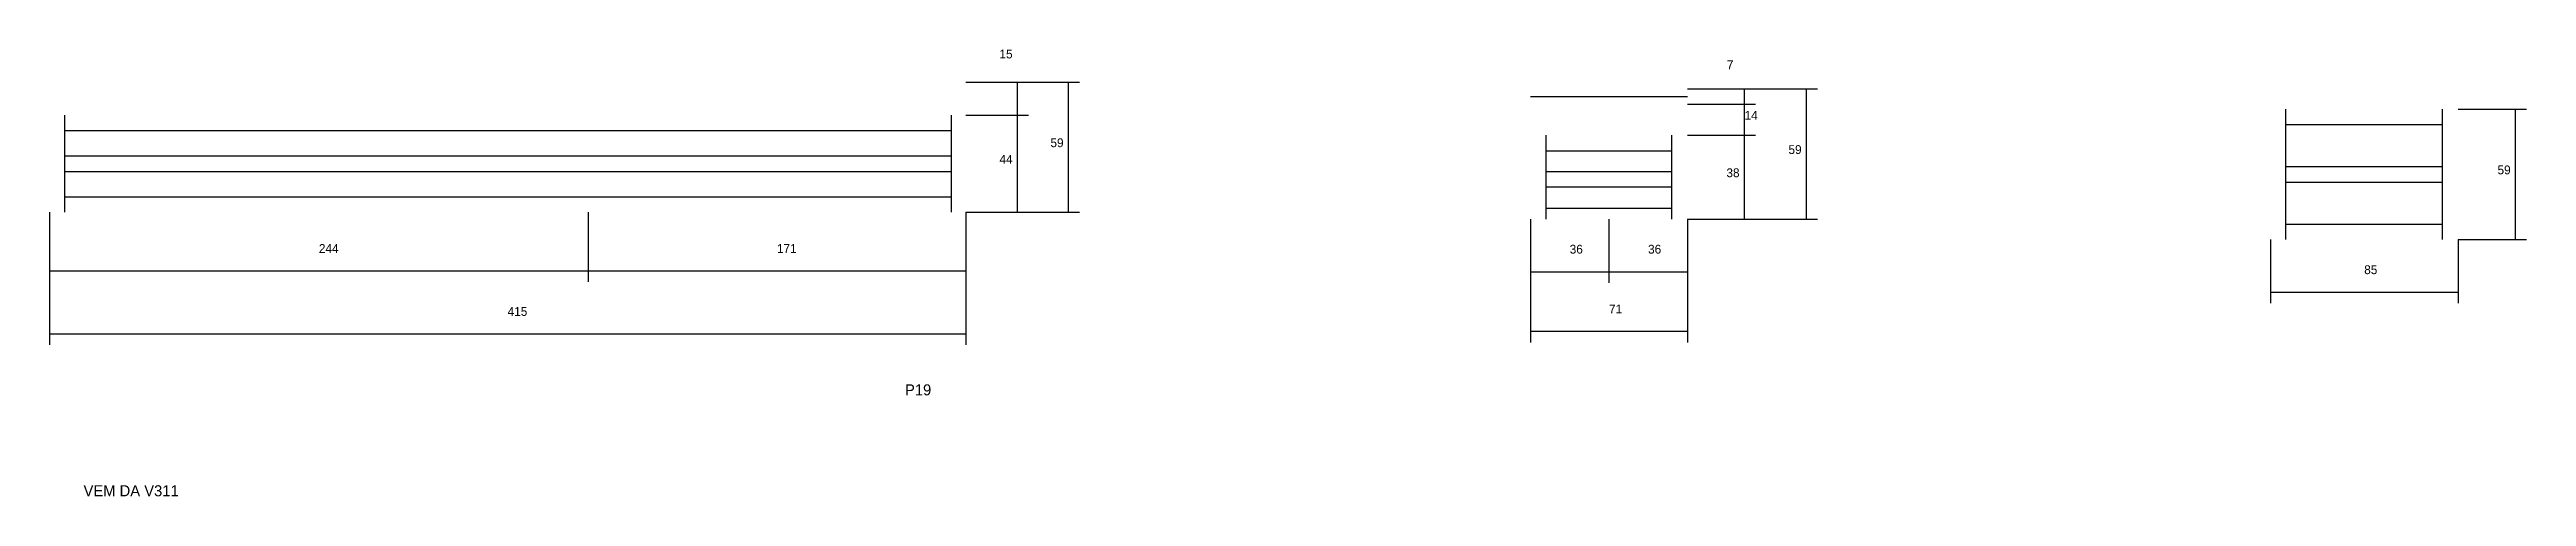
# Model space of a CAD drawing. Header units: metres. Extents: x 3266 to 9174, y 2161 to 3125.
# Drawn here: x 4886 to 6008, y 2815 to 3017 of the extents above; entities that cross this region are included whole.
import ezdxf

# ---------------------------------------------------------------- set-up
doc = ezdxf.new("R2010")
doc.units = ezdxf.units.M
for name, color, linetype in [('COTA', 4, 'Continuous'), ('Cota Seção (2x)', 4, 'Continuous'), ('NOMENCLATURA', 7, 'Continuous'), ('SARR_2.2x7', 40, 'Continuous'), ('Texto Seção', 7, 'Continuous')]:
    doc.layers.add(name, color=color, linetype=linetype)

msp = doc.modelspace()

# ---------------------------------------------------------------- texts
at = {"layer": 'COTA'}
for s, p in [('15', (5316.5, 3013.2)), ('59', (5339.6, 2973)), ('44', (5316.5, 2965.5)), ('244', (5008.2, 2925.1)), ('171', (5215.7, 2925.1)), ('85', (5934.7, 2915.5)), ('415', (5093.7, 2896.6)), ('71', (5592.6, 2897.7))]:
    msp.add_text(s, height=4, dxfattribs=at).set_placement(p)
at = {"layer": 'Cota Seção (2x)'}
for s, p in [('7', (5646, 3008.3)), ('14', (5654, 2985.4)), ('59', (5673.9, 2969.9)), ('38', (5645.8, 2959.4)), ('59', (5995.1, 2960.7)), ('36', (5574.8, 2924.8)), ('36', (5610.3, 2924.8))]:
    msp.add_text(s, height=4, dxfattribs=at).set_placement(p)
at = {"layer": 'NOMENCLATURA'}
msp.add_text('P19', height=5, dxfattribs=at).set_placement((5273.7, 2860.6))
at = {"layer": 'Texto Seção'}
msp.add_text('VEM DA V311', height=5, dxfattribs=at).set_placement((4901.6, 2814.9))

# ---------------------------------------------------------------- linework, layer by layer
at = {"layer": 'COTA'}
for p, q in [((5301.2, 3002.5), (5329.6, 3002.5)), ((5301.2, 3002.5), (5352.7, 3002.5)), ((5324.6, 2987.5), (5324.6, 3002.5)), ((5347.7, 2943.5), (5347.7, 3002.5)), ((5301.2, 2987.5), (5329.6, 2987.5)), ((5301.2, 2987.5), (5329.6, 2987.5)), ((5324.6, 2943.5), (5324.6, 2987.5)), ((4886.2, 2943.5), (4886.2, 2912)), ((4886.2, 2943.5), (4886.2, 2883.5)), ((5130.2, 2943.5), (5130.2, 2912)), ((5130.2, 2943.5), (5130.2, 2912)), ((5301.2, 2943.5), (5301.2, 2912)), ((5301.2, 2943.5), (5301.2, 2883.5)), ((5301.2, 2943.5), (5329.6, 2943.5)), ((5301.2, 2943.5), (5352.7, 2943.5)), ((5557.1, 2940.4), (5557.1, 2884.6)), ((5628.1, 2940.4), (5628.1, 2884.6)), ((5892.2, 2931.2), (5892.2, 2902.3)), ((5977.2, 2931.2), (5977.2, 2902.3)), ((4886.2, 2917), (5130.2, 2917)), ((5130.2, 2917), (5301.2, 2917)), ((5892.2, 2907.3), (5977.2, 2907.3)), ((4886.2, 2888.5), (5301.2, 2888.5)), ((5557.1, 2889.6), (5628.1, 2889.6))]:
    msp.add_line(p, q, dxfattribs=at)
at = {"layer": 'Cota Seção (2x)'}
for p, q in [((5628.1, 2999.4), (5659, 2999.4)), ((5628.1, 2999.4), (5687.1, 2999.4)), ((5654, 2992.4), (5654, 2999.4)), ((5682.1, 2940.4), (5682.1, 2999.4)), ((5628.1, 2992.4), (5659, 2992.4)), ((5628.1, 2992.4), (5659, 2992.4)), ((5654, 2978.4), (5654, 2992.4)), ((5977.2, 2990.2), (6008.2, 2990.2)), ((6003.2, 2931.2), (6003.2, 2990.2)), ((5628.1, 2978.4), (5659, 2978.4)), ((5628.1, 2978.4), (5659, 2978.4)), ((5654, 2940.4), (5654, 2978.4)), ((5557.1, 2940.4), (5557.1, 2911.6)), ((5592.6, 2940.4), (5592.6, 2911.6)), ((5592.6, 2940.4), (5592.6, 2911.6)), ((5628.1, 2940.4), (5659, 2940.4)), ((5628.1, 2940.4), (5687.1, 2940.4)), ((5628.1, 2940.4), (5628.1, 2911.6)), ((5977.2, 2931.2), (6008.2, 2931.2)), ((5557.1, 2916.6), (5592.6, 2916.6)), ((5592.6, 2916.6), (5628.1, 2916.6))]:
    msp.add_line(p, q, dxfattribs=at)
at = {"layer": 'SARR_2.2x7'}
for p, q in [((5557.1, 2995.9), (5628.1, 2995.9)), ((4893.2, 2943.5), (4893.2, 2987.5)), ((5294.7, 2943.5), (5294.7, 2987.5)), ((5899.2, 2931.2), (5899.2, 2990.2)), ((5970.2, 2931.2), (5970.2, 2990.2)), ((4893.2, 2980.5), (5130.2, 2980.5)), ((5130.2, 2980.5), (5294.7, 2980.5)), ((5564.1, 2940.4), (5564.1, 2978.4)), ((5621.1, 2940.4), (5621.1, 2978.4)), ((5899.2, 2983.2), (5970.2, 2983.2)), ((4893.2, 2969), (5130.2, 2969)), ((5130.2, 2969), (5294.7, 2969)), ((5564, 2971.4), (5592.6, 2971.4)), ((5592.6, 2971.4), (5621.1, 2971.4)), ((5899.2, 2964.2), (5970.2, 2964.2)), ((4893.2, 2962), (5130.2, 2962)), ((5130.2, 2962), (5294.7, 2962)), ((5564, 2962), (5592.6, 2962)), ((5564, 2955), (5592.6, 2955)), ((5592.6, 2962), (5621.1, 2962)), ((5592.6, 2955), (5621.1, 2955)), ((5899.2, 2957.2), (5970.2, 2957.2)), ((4893.2, 2950.5), (5130.2, 2950.5)), ((5130.2, 2950.5), (5294.7, 2950.5)), ((5564, 2945.4), (5592.6, 2945.4)), ((5592.6, 2945.4), (5621.1, 2945.4)), ((5899.2, 2938.2), (5970.2, 2938.2))]:
    msp.add_line(p, q, dxfattribs=at)

msp.set_redraw_order([(e.dxf.handle, doc.entitydb.next_handle()) for e in msp.query("TEXT MTEXT ATTDEF DIMENSION ARC_DIMENSION")])  # texts and dimensions are drawn at this point

doc.saveas('drawing.dxf')
